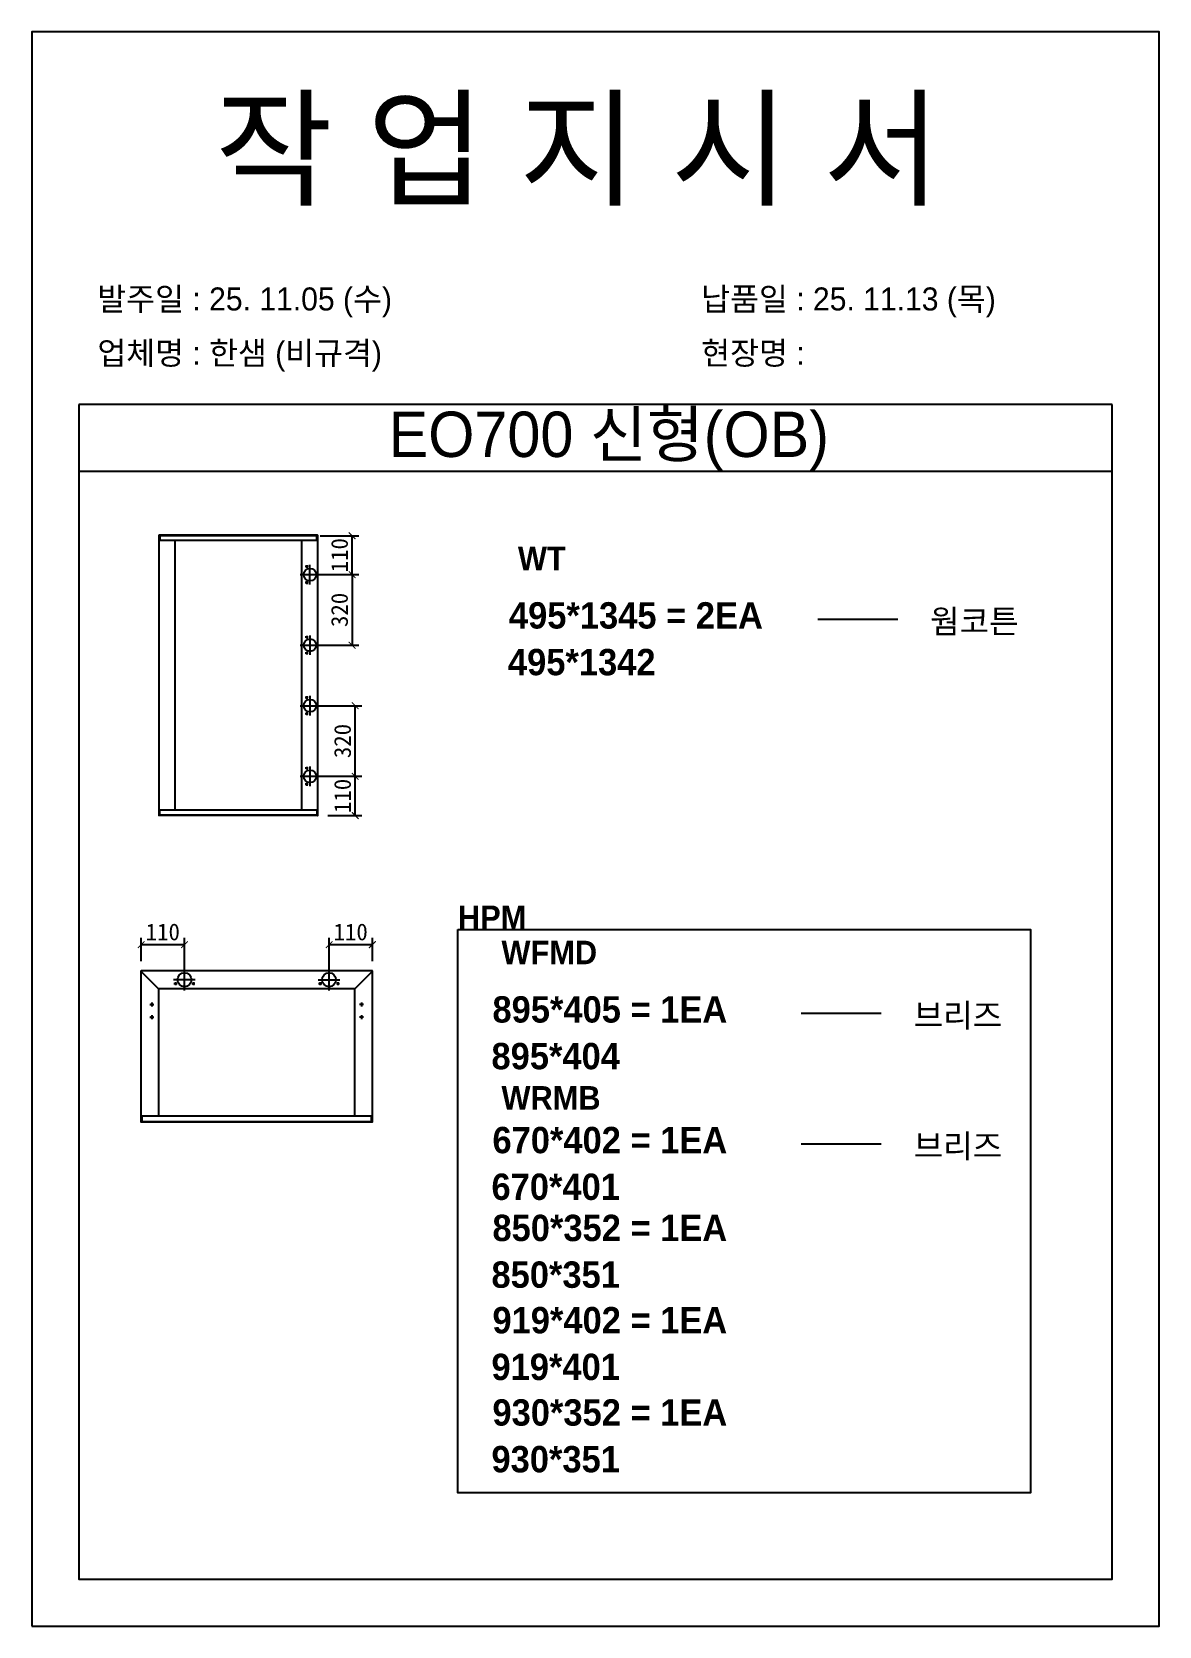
# Model space of a CAD drawing. Header units: millimetres. Extents: x -44117 to 256353, y -2095463 to 65325.
# Drawn here: x 115523 to 117203, y -442577 to -440201 of the extents above; entities that cross this region are included whole.
import ezdxf

# ---------------------------------------------------------------- set-up
doc = ezdxf.new("R2010")
doc.units = ezdxf.units.MM
doc.header["$LTSCALE"] = 10
doc.linetypes.add('HIDDEN', pattern=[9.525, 6.35, -3.175])
doc.layers.add('도면층1', color=7, linetype='HIDDEN')
doc.styles.add('MtX_Gulim', font='')
doc.styles.get('MtX_Gulim').set_extended_font_data('Gulim', bold=True)
doc.dimstyles.new('ISO-25', dxfattribs={"dimtxt": 2.5, "dimasz": 2.5, "dimexe": 1, "dimexo": 1, "dimtad": 1, "dimtxsty": 'Standard', "dimblk": 'ARCHTICK', "dimcen": 2.5, "dimadec": 0, "dimazin": 0, "dimtfac": 1, "dimtmove": 0, "dimatfit": 3, "dimfxl": 0, "dimarcsym": 0})

msp = doc.modelspace()

# ---------------------------------------------------------------- texts
at = {"linetype": 'Continuous', "style": 'MtX_Gulim'}
for s, height, p in [('WT', 35.049344, (116247.8072, -441003.52062)), ('495*1345 = 2EA', 39.2712622, (116234.36799, -441090.49329)), ('웜코튼', 35.049344, (116862.11398, -441097.36072)), ('WFMD', 35.049344, (116223.2474, -441590.75889)), ('895*405 = 1EA', 39.2712622, (116209.80819, -441677.73156)), ('브리즈', 35.049344, (116837.55418, -441684.59899)), ('WRMB', 35.049344, (116223.2474, -441807.49664)), ('670*402 = 1EA', 39.2712622, (116209.80819, -441872.46547)), ('브리즈', 35.049344, (116837.55418, -441879.3329)), ('850*352 = 1EA', 39.2712622, (116209.80819, -442003.38827)), ('919*402 = 1EA', 39.2712622, (116209.80819, -442140.91222)), ('930*352 = 1EA', 39.2712622, (116209.80819, -442278.43617))]:
    msp.add_text(s, height=height, dxfattribs=at).set_placement(p)
at = {"color": 242, "linetype": 'Continuous', "true_color": 0xcd2027, "style": 'MtX_Gulim'}
for s, p in [('495*1342', (116232.90607, -441160.09305)), ('895*404', (116208.34627, -441747.33132)), ('670*401', (116208.34627, -441942.06524)), ('850*351', (116208.34627, -442072.98804)), ('919*401', (116208.34627, -442210.51199)), ('930*351', (116208.34627, -442348.03594))]:
    msp.add_text(s, height=39.271262, dxfattribs=at).set_placement(p)
at = {"attachment_point": 1}
for s, width, gutter_width, heights, insert, char_height in [('{\\fGulim|b0|i0|c129|p50;작 업 지 시 서}', 3307.3198183, 12.5, [-155.84554], (115796.20144, -440305.39339), 140), ('\\pt11;{\\fGulim|b0|i0|c129|p50;발주일 : 25. 11.05 (수)}', 3307.3198183, 12.5, [34.50412], (115620.99208, -440582.11381), 34.3), ('{\\fGulim|b0|i0|c129|p50;납품일 : 25. 11.13 (목)}', 3307.3198183, 12.5, [35.09023], (116520.97006, -440582.11381), 34.3), ('{\\fGulim|b0|i0|c129|p50;업체명 : 한샘 (비규격)}', 3307.3198183, 12.5, [36.11279], (115620.99208, -440662.76999), 34.3), ('{\\fGulim|b0|i0|c129|p50;현장명 : }', 3307.3198183, 12.5, [-38.2735], (116520.97006, -440662.76999), 34.3), ('{\\fGulim|b0|i0|c129|p50;EO700 신형(OB)}', 1597.0710432, 6.03612, [-85.06834], (116055.10575, -440767.1905), 67.6045736)]:
    msp.add_mtext_dynamic_manual_height_columns(s, width=width, gutter_width=gutter_width, heights=heights, dxfattribs=dict(at, insert=insert, char_height=char_height))
at = {"layer": '도면층1', "linetype": 'Continuous', "style": 'MtX_Gulim'}
msp.add_text('HPM', height=35.049344, dxfattribs=at).set_placement((116158.37004, -441538.35733))

# ---------------------------------------------------------------- blocks, each defined once
blk = doc.blocks.new('_ArchTick')
at = {"color": 0, "linetype": 'ByBlock', "const_width": 0.15}
blk.add_lwpolyline([(-0.5, -0.5), (0.5, 0.5)], dxfattribs=at)
blk = doc.blocks.new('*D3739')
at = {"color": 0, "lineweight": -2}
for p, q in [((115952.8, -440952.2), (116010.7, -440952.2)), ((116000.7, -441010.1), (116000.7, -440952.2)), ((115952.8, -441010.1), (116010.7, -441010.1))]:
    blk.add_line(p, q, dxfattribs=at)
at = {"layer": 'Defpoints', "color": 0}
for p in [(115937.8, -440952.2), (116000.7, -440952.2), (115937.8, -441010.1)]:
    blk.add_point(p, dxfattribs=at)
at = {"color": 0, "lineweight": -2, "xscale": 10, "yscale": 10, "zscale": 10}
for p, rotation in [((116000.7, -440952.2), 90), ((116000.7, -441010.1), 270)]:
    blk.add_blockref('_ArchTick', p, dxfattribs=dict(at, rotation=rotation))
at = {"color": 0, "insert": (115982, -440981.2), "char_height": 25, "attachment_point": 5, "rotation": 90}
blk.add_mtext('110', dxfattribs=at)
blk = doc.blocks.new('*D3740')
at = {"color": 0, "lineweight": -2}
for p, q in [((115952.8, -441310.7), (116015.3, -441310.7)), ((116005.3, -441369.2), (116005.3, -441310.7)), ((115964.4, -441369.2), (116015.3, -441369.2))]:
    blk.add_line(p, q, dxfattribs=at)
at = {"layer": 'Defpoints', "color": 0}
for p in [(115937.8, -441310.7), (116005.3, -441310.7), (115949.4, -441369.2)]:
    blk.add_point(p, dxfattribs=at)
at = {"color": 0, "lineweight": -2, "xscale": 10, "yscale": 10, "zscale": 10}
for p, rotation in [((116005.3, -441310.7), 90), ((116005.3, -441369.2), 270)]:
    blk.add_blockref('_ArchTick', p, dxfattribs=dict(at, rotation=rotation))
at = {"color": 0, "insert": (115986.5, -441339.9), "char_height": 25, "attachment_point": 5, "rotation": 90}
blk.add_mtext('110', dxfattribs=at)
blk = doc.blocks.new('*D3741')
at = {"color": 0, "lineweight": -2}
for p, q in [((115952.8, -441205.5), (116015.3, -441205.5)), ((116005.3, -441310.7), (116005.3, -441205.5)), ((115952.8, -441310.7), (116015.3, -441310.7))]:
    blk.add_line(p, q, dxfattribs=at)
at = {"layer": 'Defpoints', "color": 0}
for p in [(115937.8, -441205.5), (116005.3, -441205.5), (115937.8, -441310.7)]:
    blk.add_point(p, dxfattribs=at)
at = {"color": 0, "lineweight": -2, "xscale": 10, "yscale": 10, "zscale": 10}
for p, rotation in [((116005.3, -441205.5), 90), ((116005.3, -441310.7), 270)]:
    blk.add_blockref('_ArchTick', p, dxfattribs=dict(at, rotation=rotation))
at = {"color": 0, "insert": (115986.5, -441258.1), "char_height": 25, "attachment_point": 5, "rotation": 90}
blk.add_mtext('320', dxfattribs=at)
blk = doc.blocks.new('*D3742')
at = {"color": 0, "lineweight": -2}
for p, q in [((115952.8, -441010.1), (116010.7, -441010.1)), ((116000.7, -441010.1), (116000.7, -441115.3)), ((115952.8, -441115.3), (116010.7, -441115.3))]:
    blk.add_line(p, q, dxfattribs=at)
at = {"layer": 'Defpoints', "color": 0}
for p in [(115937.8, -441010.1), (115937.8, -441115.3), (116000.7, -441115.3)]:
    blk.add_point(p, dxfattribs=at)
at = {"color": 0, "lineweight": -2, "xscale": 10, "yscale": 10, "zscale": 10}
for p, rotation in [((116000.7, -441010.1), 90), ((116000.7, -441115.3), 270)]:
    blk.add_blockref('_ArchTick', p, dxfattribs=dict(at, rotation=rotation))
at = {"color": 0, "insert": (115982, -441062.7), "char_height": 25, "attachment_point": 5, "rotation": 90}
blk.add_mtext('320', dxfattribs=at)
blk = doc.blocks.new('*D3744')
at = {"color": 0, "lineweight": -2}
for p, q in [((115686.2, -441586.1), (115686.2, -441551.6)), ((115750.7, -441598.9), (115750.7, -441551.6)), ((115686.2, -441561.6), (115750.7, -441561.6))]:
    blk.add_line(p, q, dxfattribs=at)
at = {"layer": 'Defpoints', "color": 0}
for p in [(115750.7, -441561.6), (115686.2, -441601.1), (115750.7, -441613.9)]:
    blk.add_point(p, dxfattribs=at)
at = {"color": 0, "lineweight": -2, "xscale": 10, "yscale": 10, "zscale": 10, "rotation": 180}
blk.add_blockref('_ArchTick', (115686.2, -441561.6), dxfattribs=at)
at = {"color": 0, "lineweight": -2, "xscale": 10, "yscale": 10, "zscale": 10}
blk.add_blockref('_ArchTick', (115750.7, -441561.6), dxfattribs=at)
at = {"color": 0, "insert": (115718.5, -441542.8), "char_height": 25, "attachment_point": 5}
blk.add_mtext('110', dxfattribs=at)
blk = doc.blocks.new('*D3745')
at = {"color": 0, "lineweight": -2}
for p, q in [((115966.3, -441598.9), (115966.3, -441551.6)), ((116030.8, -441586.1), (116030.8, -441551.6)), ((115966.3, -441561.6), (116030.8, -441561.6))]:
    blk.add_line(p, q, dxfattribs=at)
at = {"layer": 'Defpoints', "color": 0}
for p in [(116030.8, -441561.6), (116030.8, -441601.1), (115966.3, -441613.9)]:
    blk.add_point(p, dxfattribs=at)
at = {"color": 0, "lineweight": -2, "xscale": 10, "yscale": 10, "zscale": 10, "rotation": 180}
blk.add_blockref('_ArchTick', (115966.3, -441561.6), dxfattribs=at)
at = {"color": 0, "lineweight": -2, "xscale": 10, "yscale": 10, "zscale": 10}
blk.add_blockref('_ArchTick', (116030.8, -441561.6), dxfattribs=at)
at = {"color": 0, "insert": (115998.5, -441542.8), "char_height": 25, "attachment_point": 5}
blk.add_mtext('110', dxfattribs=at)

# ---------------------------------------------------------------- dimensions: what is measured, and where the dimension line sits
dim = msp.add_linear_dim(base=(116000.71761, -440952.24144), p1=(115937.79247, -441010.07852), p2=(115937.79247, -440952.24144), angle=90, text='110', dimstyle='ISO-25', override={"dimscale": 10, "dimasz": 1, "dimexo": 1.5, "dimtxsty": 'Standard'})
dim.commit()
dim.dimension.update_dxf_attribs({"geometry": '*D3739', "text_midpoint": (116000.71761, -440981.15998), "dimtype": 160})
for base, p1, p2, text, picture, middle in [((116000.71761, -441115.26107), (115937.79247, -441010.07852), (115937.79247, -441115.26107), '320', '*D3742', (115981.96761, -441062.6698)), ((116005.28907, -441205.47106), (115937.79247, -441310.65359), (115937.79247, -441205.47106), '320', '*D3741', (115986.53907, -441258.06233)), ((116005.28907, -441310.65359), (115949.43101, -441369.15829), (115937.79247, -441310.65359), '110', '*D3740', (115986.53907, -441339.90594))]:
    dim = msp.add_linear_dim(base=base, p1=p1, p2=p2, angle=90, text=text, dimstyle='ISO-25', override={"dimscale": 10, "dimasz": 1, "dimexo": 1.5, "dimtxsty": 'Standard'})
    dim.commit()
    dim.dimension.update_dxf_attribs({"geometry": picture, "text_midpoint": middle})
for base, p1, p2, picture, middle in [((115750.7285, -441561.56793), (115686.20845, -441601.14833), (115750.7285, -441613.87476), '*D3744', (115718.46847, -441542.81793)), ((116030.79832, -441561.56793), (115966.27828, -441613.87476), (116030.79832, -441601.14833), '*D3745', (115998.5383, -441542.81793))]:
    dim = msp.add_linear_dim(base=base, p1=p1, p2=p2, text='110', dimstyle='ISO-25', override={"dimscale": 10, "dimasz": 1, "dimexo": 1.5, "dimtxsty": 'Standard'})
    dim.commit()
    dim.dimension.update_dxf_attribs({"geometry": picture, "text_midpoint": middle})

# ---------------------------------------------------------------- linework, layer by layer
for p, q in [((117133.39483, -440756.4006), (115593.39483, -440756.4006)), ((117133.39483, -440856.4006), (115593.39483, -440856.4006)), ((115712.51544, -440951.76212), (115712.51544, -441368.96999)), ((115949.50901, -440952.24144), (115712.51544, -440952.24144)), ((115949.50901, -440959.48439), (115712.51544, -440959.48439)), ((115949.24272, -440951.49584), (115712.78172, -440951.49584)), ((115713.84686, -440951.49584), (115713.84686, -440959.48439)), ((115736.2148, -440958.95182), (115736.2148, -441361.24773)), ((115925.54337, -441361.24773), (115925.54337, -440959.48439)), ((115948.17758, -440959.48439), (115948.17758, -440951.49584)), ((115949.50901, -441368.96999), (115949.50901, -440951.76212)), ((115935.12962, -440998.0957), (115930.86906, -440998.0957)), ((115932.99934, -440995.96542), (115932.99934, -441000.22598)), ((115937.79247, -441024.60311), (115937.79247, -440995.55393)), ((115923.26788, -441010.07852), (115952.31706, -441010.07852)), ((115935.12962, -441022.06134), (115930.86906, -441022.06134)), ((115932.99934, -441019.93106), (115932.99934, -441024.19162)), ((115935.12962, -441103.27824), (115930.86906, -441103.27824)), ((115932.99934, -441101.14796), (115932.99934, -441105.40852)), ((115937.79247, -441100.73647), (115937.79247, -441129.78565)), ((115923.26788, -441115.26107), (115952.31706, -441115.26107)), ((115935.12962, -441127.24388), (115930.86906, -441127.24388)), ((115932.99934, -441125.1136), (115932.99934, -441129.37416)), ((115935.12962, -441193.48823), (115930.86906, -441193.48823)), ((115932.99934, -441191.35795), (115932.99934, -441195.61851)), ((115937.79247, -441190.94647), (115937.79247, -441219.99565)), ((115923.26788, -441205.47106), (115952.31706, -441205.47106)), ((115935.12962, -441217.45387), (115930.86906, -441217.45387)), ((115932.99934, -441215.32359), (115932.99934, -441219.58415)), ((115923.26788, -441310.65359), (115952.31706, -441310.65359)), ((115935.12962, -441298.67076), (115930.86906, -441298.67076)), ((115932.99934, -441296.54048), (115932.99934, -441300.80104)), ((115937.79247, -441296.129), (115937.79247, -441325.17818)), ((115935.12962, -441322.6364), (115930.86906, -441322.6364)), ((115932.99934, -441320.50612), (115932.99934, -441324.76668)), ((115949.50901, -441361.24773), (115712.51544, -441361.24773)), ((115713.84686, -441369.23628), (115713.84686, -441361.24773)), ((115948.17758, -441361.24773), (115948.17758, -441369.23628)), ((115949.50901, -441368.49068), (115712.51544, -441368.49068)), ((115949.24272, -441369.23628), (115712.78172, -441369.23628)), ((115685.91248, -441601.14833), (115685.91248, -441825.48866)), ((115712.25323, -441627.48908), (115685.99917, -441600.93905)), ((116030.79832, -441600.85237), (115686.20845, -441600.85237)), ((115750.72849, -441630.01818), (115750.72849, -441597.73134)), ((115966.27828, -441630.01818), (115966.27828, -441597.73134)), ((116004.75353, -441627.48908), (116031.0076, -441600.93905)), ((116031.09428, -441825.48866), (116031.09428, -441601.14833)), ((115766.87191, -441613.87476), (115734.58508, -441613.87476)), ((115739.77784, -441619.79403), (115735.04243, -441619.79403)), ((115737.41014, -441617.42632), (115737.41014, -441622.16174)), ((115766.41456, -441619.79403), (115761.67914, -441619.79403)), ((115764.04685, -441617.42632), (115764.04685, -441622.16174)), ((115950.13486, -441613.87476), (115982.42169, -441613.87476)), ((115955.32763, -441619.79403), (115950.59222, -441619.79403)), ((115952.95993, -441617.42632), (115952.95993, -441622.16174)), ((115981.96435, -441619.79403), (115977.22893, -441619.79403)), ((115979.59664, -441617.42632), (115979.59664, -441622.16174)), ((115699.23084, -441650.57423), (115705.15011, -441650.57423)), ((115702.19048, -441647.6146), (115702.19048, -441653.53387)), ((115712.25323, -441627.48908), (115712.25323, -441817.49764)), ((116004.75353, -441627.48908), (115712.25323, -441627.48908)), ((116004.75353, -441816.90572), (116004.75353, -441627.48908)), ((116017.77593, -441650.57423), (116011.85666, -441650.57423)), ((116014.81629, -441647.6146), (116014.81629, -441653.53387)), ((115699.23084, -441669.5159), (115705.15011, -441669.5159)), ((115702.19048, -441666.55626), (115702.19048, -441672.47553)), ((116017.77593, -441669.5159), (116011.85666, -441669.5159)), ((116014.81629, -441666.55626), (116014.81629, -441672.47553)), ((115685.91248, -441816.90572), (116031.09428, -441816.90572)), ((115687.3923, -441816.90572), (115687.3923, -441825.78462)), ((116029.61446, -441825.78462), (116029.61446, -441816.90572)), ((115685.91248, -441824.95592), (116030.79832, -441824.95592)), ((115686.20845, -441825.78462), (116030.79832, -441825.78462))]:
    msp.add_line(p, q)
for points in [[(115523.39483, -442577.23088), (117203.39483, -442577.23088), (117203.39483, -440201.23088), (115523.39483, -440201.23088)], [(116158.37004, -441539.19184), (117011.76667, -441539.19184), (117011.76667, -442378.50601), (116158.37004, -442378.50601)]]:
    msp.add_lwpolyline(points, close=True)
for points in [[(115593.39483, -440756.4006), (115593.39483, -442507.23088), (117133.39483, -442507.23088), (117133.39483, -440756.4006)], [(116694.59206, -441076.59925), (116813.91695, -441076.59925)], [(116670.03227, -441663.83752), (116789.35716, -441663.83752)], [(116670.03227, -441858.57144), (116789.35716, -441858.57144)]]:
    msp.add_lwpolyline(points)
for centre, radius in [((115937.79247, -441010.07852), 9.31997), ((115932.99934, -440998.0957), 0.85211), ((115932.99934, -441022.06134), 0.85211), ((115932.99934, -441103.27824), 0.85211), ((115937.79247, -441115.26107), 9.31997), ((115932.99934, -441127.24388), 0.85211), ((115937.79247, -441205.47106), 9.31997), ((115932.99934, -441193.48823), 0.85211), ((115932.99934, -441217.45387), 0.85211), ((115937.79247, -441310.65359), 9.31997), ((115932.99934, -441298.67076), 0.85211), ((115932.99934, -441322.6364), 0.85211), ((115737.41014, -441619.79403), 0.94708), ((115750.72849, -441613.87476), 10.35872), ((115764.04685, -441619.79403), 0.94708), ((115952.95993, -441619.79403), 0.94708), ((115966.27828, -441613.87476), 10.35872), ((115979.59664, -441619.79403), 0.94708), ((115702.19048, -441650.57423), 0.88789), ((116014.81629, -441650.57423), 0.88789), ((115702.19048, -441669.5159), 0.88789), ((116014.81629, -441669.5159), 0.88789)]:
    msp.add_circle(centre, radius)
for centre, radius, start, end in [((115712.78172, -440951.76212), 0.26628, 90, 180), ((115949.24272, -440951.76212), 0.26628, 0, 90), ((115712.78172, -441368.97), 0.26628, 180, 270), ((115949.24272, -441368.97), 0.26628, 270, 0), ((115686.20845, -441601.14833), 0.29596, 90, 180), ((116030.79832, -441601.14833), 0.29596, 0, 90), ((115686.20845, -441825.48866), 0.29596, 180, 270), ((116030.79832, -441825.48866), 0.29596, 270, 0)]:
    msp.add_arc(centre, radius, start, end)

msp.set_redraw_order([(e.dxf.handle, doc.entitydb.next_handle()) for e in msp.query("TEXT MTEXT ATTDEF DIMENSION ARC_DIMENSION")])  # texts and dimensions are drawn at this point

doc.saveas('drawing.dxf')
